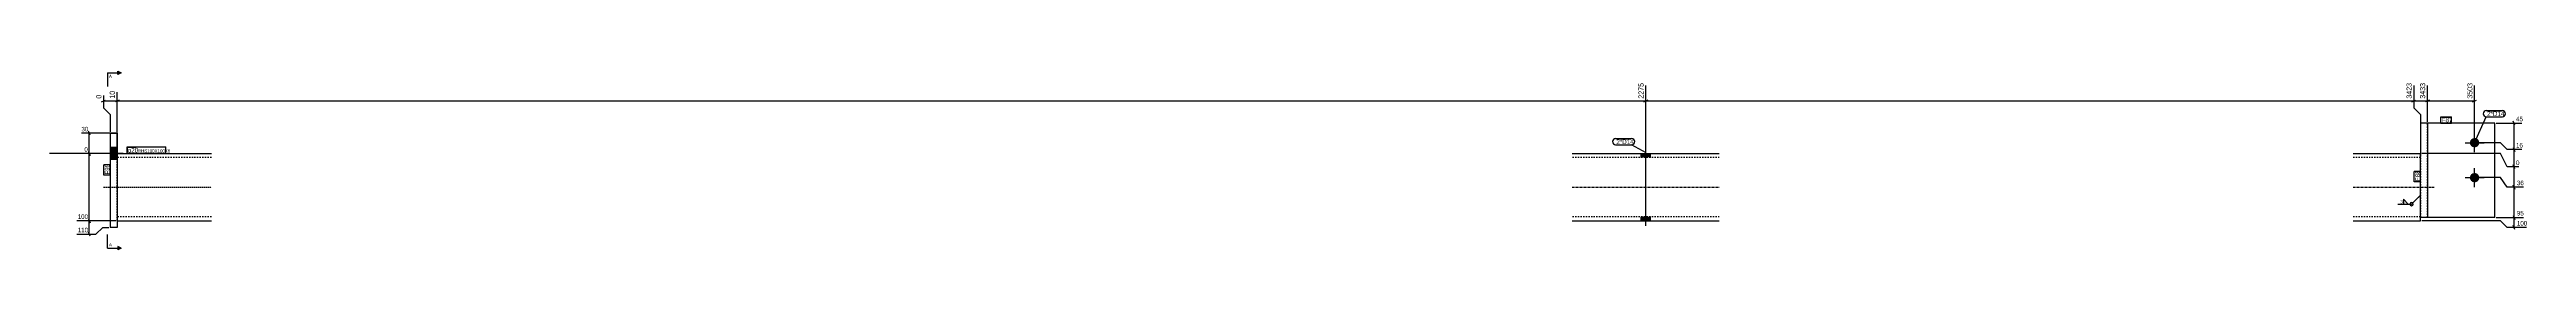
# Model space of a CAD drawing. Header units: millimetres. Extents: x 5 to 26008, y 5 to 1207.
# Drawn here: x 22338 to 26008, y 5 to 270 of the extents above; entities that cross this region are included whole.
import ezdxf

# ---------------------------------------------------------------- set-up
doc = ezdxf.new("R2010")
doc.units = ezdxf.units.MM
doc.linetypes.add('DXK_LINE_DOT2', pattern=[3.9198, 1.9599, -1.9599])
doc.linetypes.add('DXK_LINE_DOT3', pattern=[5.9187, 2.979, -0.9799, 0.9799, -0.9799])
for name, color, linetype in [('MÅLSÆTNING', 7, 'Continuous'), ('STÅL', 7, 'Continuous'), ('TEKST', 7, 'Continuous')]:
    doc.layers.add(name, color=color, linetype=linetype)
doc.styles.add('Arial', font='ARIAL.TTF', dxfattribs={"height": 0.2})
doc.styles.add('Arial Narrow', font='ARIALN.TTF', dxfattribs={"height": 0.2})

msp = doc.modelspace()

# ---------------------------------------------------------------- hatches: boundary and pattern name
at = {"layer": 'STÅL', "linetype": 'Continuous'}
for points in [[(22437.8, 139), (22437.8, 157), (22427.8, 157), (22427.8, 139)], [(22437.8, 139), (22437.8, 157), (22427.8, 157), (22427.8, 139)], [(24709.8, 148), (24695.8, 148), (24695.8, 142), (24709.8, 142)], [(24709.8, 148), (24695.8, 148), (24695.8, 142), (24709.8, 142)], [(25930.8, 171, -1), (25930.8, 157, -1)], [(25930.8, 119, -1), (25930.8, 105, -1)], [(24709.8, 54), (24695.8, 54), (24695.8, 48), (24709.8, 48)], [(24709.8, 54), (24695.8, 54), (24695.8, 48), (24709.8, 48)]]:
    msp.add_hatch(color=96, dxfattribs=at).paths.add_polyline_path(points)
at = {"layer": 'TEKST', "linetype": 'Continuous'}
msp.add_hatch(color=3, dxfattribs=at).paths.add_polyline_path([(25846.3, 83.2), (25850.8, 85.8), (25848.1, 81.4)])

# ---------------------------------------------------------------- linework, layer by layer
at = {"layer": 'MÅLSÆTNING', "color": 7, "linetype": 'Continuous'}
for p, q in [((22414.8, 224.8), (22420.8, 227.2)), ((22417.8, 234.2), (22417.8, 216)), ((22417.8, 226), (22437.8, 226)), ((22440.8, 227.2), (22434.8, 224.8)), ((22440.8, 227.2), (22434.8, 224.8)), ((22437.8, 150), (22437.8, 239.1)), ((22437.8, 150), (22437.8, 239.1)), ((22437.8, 226), (24702.8, 226)), ((24705.8, 227.2), (24699.8, 224.8)), ((24699.8, 224.8), (24705.8, 227.2)), ((24702.8, 160), (24702.8, 248.9)), ((24702.8, 160), (24702.8, 248.9)), ((24702.8, 226), (25840.8, 226)), ((25837.8, 224.8), (25843.8, 227.2)), ((25840.8, 248.9), (25840.8, 216)), ((25863.8, 227.2), (25857.8, 224.8)), ((25860.8, 195), (25860.8, 248.9)), ((25927.8, 224.8), (25933.8, 227.2)), ((25930.8, 166), (25930.8, 248.9)), ((22417.8, 216), (22427.8, 206)), ((22427.8, 206), (22427.8, 180)), ((25840.8, 216), (25850.8, 206)), ((25850.8, 206), (25850.8, 150)), ((25850.8, 206), (25850.8, 150)), ((25962.8, 193), (26000.7, 193)), ((25990.4, 190), (25988, 196)), ((25989.2, 154), (25989.2, 193)), ((22435.8, 178), (22385.1, 178)), ((22425.8, 148), (22389.4, 148)), ((22425.8, 148), (22389.4, 148)), ((22397.8, 175), (22395.4, 181)), ((22395.4, 151), (22397.8, 145)), ((22397.8, 145), (22395.4, 151)), ((22396.6, 148), (22396.6, 178)), ((22396.6, 48), (22396.6, 148)), ((25969.2, 148), (25852.8, 148)), ((25969.2, 148), (25852.8, 148)), ((25969.2, 164), (25932.8, 164)), ((25969.2, 164), (25932.8, 164)), ((25979.2, 154), (25969.2, 164)), ((25979.2, 154), (25969.2, 164)), ((25979.2, 128), (25969.2, 148)), ((26000.7, 154), (25979.2, 154)), ((26000.7, 154), (25979.2, 154)), ((25988, 157), (25990.4, 151)), ((25988, 157), (25990.4, 151)), ((25989.2, 128), (25989.2, 154)), ((25969.2, 112), (25932.8, 112)), ((25969.2, 112), (25932.8, 112)), ((25979.2, 98), (25969.2, 112)), ((25996.4, 128), (25979.2, 128)), ((25996.4, 128), (25979.2, 128)), ((26003.3, 98), (25979.2, 98)), ((25990.4, 95), (25988, 101)), ((25989.2, 53), (25989.2, 98)), ((22435.8, 48), (22378.3, 48)), ((22435.8, 48), (22378.3, 48)), ((22395.4, 51), (22397.8, 45)), ((22395.4, 51), (22397.8, 45)), ((22396.6, 28), (22396.6, 48)), ((22406.6, 28), (22416.6, 38)), ((22416.6, 38), (22425.8, 38)), ((25969.2, 48), (25852.8, 48)), ((25962.8, 53), (26003.3, 53)), ((25962.8, 53), (26003.3, 53)), ((25979.2, 38), (25969.2, 48)), ((26007.5, 38), (25979.2, 38)), ((25988, 56), (25990.4, 50)), ((25988, 56), (25990.4, 50)), ((25990.4, 35), (25988, 41)), ((25989.2, 38), (25989.2, 53)), ((22378.3, 28), (22406.6, 28)), ((22397.8, 25), (22395.4, 31))]:
    msp.add_line(p, q, dxfattribs=at)
at = {"layer": 'STÅL', "color": 2, "linetype": 'Continuous'}
for p, q in [((25850.8, 193), (25850.8, 145.4)), ((25860.8, 193), (25850.8, 193)), ((25960.8, 193), (25860.8, 193)), ((25860.8, 193), (25860.8, 53)), ((25960.8, 53), (25960.8, 193)), ((22427.8, 178), (22437.8, 178)), ((22427.8, 178), (22427.8, 38)), ((22437.8, 178), (22437.8, 38)), ((22437.8, 148), (22577.8, 148)), ((24593.8, 148), (24811.8, 148)), ((25750.8, 148), (25850.8, 148)), ((25850.8, 48), (25850.8, 145.4)), ((22437.8, 38), (22427.8, 38)), ((22437.8, 48), (22577.8, 48)), ((24593.8, 48), (24811.8, 48)), ((25750.8, 48), (25850.8, 48)), ((25860.8, 53), (25850.8, 53)), ((25960.8, 53), (25860.8, 53))]:
    msp.add_line(p, q, dxfattribs=at)
at = {"layer": 'STÅL', "color": 7, "linetype": 'DXK_LINE_DOT2'}
for p, q in [((25860.8, 53), (25860.8, 193)), ((22437.8, 48), (22437.8, 148)), ((25850.8, 147), (25850.8, 148)), ((25850.8, 145.4), (25850.8, 147)), ((22577.8, 142), (22437.8, 142)), ((24811.8, 142), (24593.8, 142)), ((25850.8, 142), (25750.8, 142)), ((25850.8, 145.4), (25850.8, 53)), ((22577.8, 54), (22437.8, 54)), ((24811.8, 54), (24593.8, 54)), ((25850.8, 54), (25750.8, 54)), ((25850.8, 54), (25850.8, 54.4))]:
    msp.add_line(p, q, dxfattribs=at)
at = {"layer": 'STÅL', "color": 96, "linetype": 'Continuous'}
for p, q in [((22447, 148), (22337.8, 148)), ((22447, 148), (22337.8, 148)), ((22437.8, 157), (22427.8, 157)), ((22437.8, 157), (22427.8, 157)), ((24695.8, 142), (24695.8, 148)), ((24695.8, 142), (24695.8, 148)), ((24702.8, 40.5), (24702.8, 178)), ((24702.8, 40.5), (24702.8, 178)), ((24709.8, 142), (24709.8, 148)), ((24709.8, 142), (24709.8, 148)), ((25916.8, 164), (25944.8, 164)), ((25930.8, 150), (25930.8, 178)), ((22437.8, 139), (22427.8, 139)), ((22437.8, 139), (22427.8, 139)), ((25916.8, 112), (25944.8, 112)), ((25930.8, 98), (25930.8, 126)), ((24695.8, 48), (24695.8, 54)), ((24695.8, 48), (24695.8, 54)), ((24709.8, 48), (24709.8, 54)), ((24709.8, 48), (24709.8, 54))]:
    msp.add_line(p, q, dxfattribs=at)
at = {"layer": 'STÅL', "color": 7, "linetype": 'DXK_LINE_DOT3'}
for p, q in [((22417.8, 98), (22577.8, 98)), ((24593.8, 98), (24811.8, 98)), ((25750.8, 98), (25870.8, 98))]:
    msp.add_line(p, q, dxfattribs=at)

# ---------------------------------------------------------------- wipeouts: each hides what was drawn before it
at = {"color": 0, "linetype": 'Continuous'}
msp.add_wipeout([(22430.2, 260.2), (22430.2, 265.2), (22425.8, 265.2), (22425.8, 260.2)], dxfattribs=at).dxf.layer = 'TEKST'
at = {"color": 0}
msp.add_wipeout([(25824.3, 73.3), (25824.3, 79.1), (25820.4, 79.1), (25820.4, 73.3)], dxfattribs=at).dxf.layer = 'TEKST'

# ---------------------------------------------------------------- next in the draw order: hatches: boundary and pattern name
at = {"layer": 'TEKST', "linetype": 'Continuous'}
msp.add_hatch(color=30, dxfattribs=at).paths.add_polyline_path([(22438.8, 265.2), (22438.8, 267.7), (22443.8, 267.7)])

# ---------------------------------------------------------------- next in the draw order: linework, layer by layer
at = {"layer": 'TEKST', "color": 7, "linetype": 'Continuous'}
msp.add_line((22423.8, 267.7), (22443.8, 267.7), dxfattribs=at)
at = {"layer": 'TEKST', "color": 30, "linetype": 'Continuous'}
for p, q in [((22438.8, 265.2), (22438.8, 270.2)), ((22438.8, 270.2), (22443.8, 267.7)), ((22443.8, 267.7), (22438.8, 265.2))]:
    msp.add_line(p, q, dxfattribs=at)
at = {"layer": 'TEKST', "color": 3, "linetype": 'Continuous'}
for p, q in [((25832.4, 72.7), (25825.3, 79.9)), ((25825.3, 79.9), (25825.3, 72.7)), ((25850.8, 85.8), (25837.4, 72.7)), ((25817.3, 72.7), (25837.4, 72.7)), ((25825.3, 72.7), (25832.4, 72.7))]:
    msp.add_line(p, q, dxfattribs=at)
for start, end in [(90, 270), (270, 90)]:
    msp.add_arc((25837.4, 72.7), 2.5, start, end, dxfattribs=at)

# ---------------------------------------------------------------- next in the draw order: texts
at = {"layer": 'TEKST', "color": 3, "linetype": 'Continuous', "style": 'Arial'}
msp.add_text('A', height=4.78, dxfattribs=at).set_placement((22425.8, 260.2))
at = {"layer": 'TEKST', "color": 3, "style": 'Arial Narrow'}
msp.add_text('3', height=4.77, dxfattribs=at).set_placement((25820.8, 73.7))

# ---------------------------------------------------------------- next in the draw order: wipeouts: each hides what was drawn before it
at = {"color": 0, "linetype": 'Continuous'}
for points, layer in [([(22436.2, 240.7), (22425, 240.7), (22425, 227.8), (22436.2, 227.8)], 'MÅLSÆTNING'), ([(24701.2, 250.5), (24690, 250.5), (24690, 227.8), (24701.2, 227.8)], 'MÅLSÆTNING'), ([(25839.2, 250.5), (25828, 250.5), (25828, 227.8), (25839.2, 227.8)], 'MÅLSÆTNING'), ([(22395, 179.4), (22395, 189.2), (22383.7, 189.2), (22383.7, 179.4)], 'MÅLSÆTNING'), ([(26002.1, 194.4), (26002.1, 204.2), (25990.8, 204.2), (25990.8, 194.4)], 'MÅLSÆTNING'), ([(22395, 149.4), (22395, 159.2), (22388, 159.2), (22388, 149.4)], 'MÅLSÆTNING'), ([(26002.1, 155.4), (26002.1, 165.2), (25990.8, 165.2), (25990.8, 155.4)], 'MÅLSÆTNING'), ([(26003.4, 99.4), (26003.4, 109.2), (25992.1, 109.2), (25992.1, 99.4)], 'MÅLSÆTNING'), ([(22393.8, 49.4), (22393.8, 59.2), (22378.2, 59.2), (22378.2, 49.4)], 'MÅLSÆTNING'), ([(26003.4, 54.4), (26003.4, 64.2), (25992.1, 64.2), (25992.1, 54.4)], 'MÅLSÆTNING'), ([(22430.2, 9.8), (22430.2, 14.8), (22425.8, 14.8), (22425.8, 9.8)], 'TEKST')]:
    msp.add_wipeout(points, dxfattribs=at).dxf.layer = layer
at = {"color": 0}
for points in [[(25895.4, 194.4), (25895.4, 201.4), (25882.1, 201.4), (25882.1, 194.4)], [(25970.8, 203.6), (25970.8, 210.6), (25949.4, 210.6), (25949.4, 203.6)], [(22466.6, 149.4), (22466.6, 156.4), (22453.8, 156.4), (22453.8, 149.4)], [(24680.7, 162), (24680.7, 169), (24659.3, 169), (24659.3, 162)], [(22426.4, 130), (22419.4, 130), (22419.4, 116.7), (22426.4, 116.7)], [(25849.4, 120.2), (25842.4, 120.2), (25842.4, 107), (25849.4, 107)]]:
    msp.add_wipeout(points, dxfattribs=at).dxf.layer = 'TEKST'

# ---------------------------------------------------------------- next in the draw order: hatches: boundary and pattern name
at = {"layer": 'TEKST', "linetype": 'Continuous'}
msp.add_hatch(color=30, dxfattribs=at).paths.add_polyline_path([(22438.8, 7.3), (22438.8, 9.8), (22443.8, 7.3)])

# ---------------------------------------------------------------- next in the draw order: linework, layer by layer
at = {"layer": 'MÅLSÆTNING', "color": 7, "linetype": 'Continuous'}
for p, q in [((25837.8, 224.8), (25843.8, 227.2)), ((25840.8, 248.9), (25840.8, 216)), ((25840.8, 226), (25860.8, 226)), ((25840.8, 216), (25850.8, 206)), ((25979.2, 128), (25969.2, 148)), ((25979.2, 98), (25969.2, 112)), ((25990.4, 125), (25988, 131)), ((25990.4, 125), (25988, 131)), ((25989.2, 98), (25989.2, 128)), ((26003.3, 98), (25979.2, 98)), ((25988, 101), (25990.4, 95))]:
    msp.add_line(p, q, dxfattribs=at)
at = {"layer": 'TEKST', "color": 7, "linetype": 'Continuous'}
for q in [(22423.8, 27.3), (22443.8, 7.3)]:
    msp.add_line((22423.8, 7.3), q, dxfattribs=at)
at = {"layer": 'TEKST', "color": 30, "linetype": 'Continuous'}
for p, q in [((22443.8, 7.3), (22438.8, 9.8)), ((22438.8, 9.8), (22438.8, 4.8)), ((22443.8, 7.3), (22438.8, 4.8))]:
    msp.add_line(p, q, dxfattribs=at)

# ---------------------------------------------------------------- next in the draw order: texts
at = {"layer": 'MÅLSÆTNING', "color": 3, "linetype": 'Continuous', "style": 'Arial Narrow'}
for s, p in [('2275', (24699.6, 229.4)), ('3423', (25837.6, 229.4))]:
    msp.add_text(s, height=7.64, rotation=90.0002, dxfattribs=at).set_placement(p)
for s, p in [('30', (22385.1, 180.8)), ('45', (25992.2, 195.8)), ('0', (22389.4, 150.8)), ('16', (25992.2, 156.8)), ('36', (25993.5, 100.8))]:
    msp.add_text(s, height=6.68, dxfattribs=at).set_placement(p)
at = {"layer": 'TEKST', "color": 3, "linetype": 'Continuous', "style": 'Arial'}
msp.add_text('A', height=4.78, dxfattribs=at).set_placement((22425.8, 9.8))

# ---------------------------------------------------------------- next in the draw order: wipeouts: each hides what was drawn before it
at = {"color": 0, "linetype": 'Continuous'}
for points in [[(22416.2, 235.8), (22405, 235.8), (22405, 227.8), (22416.2, 227.8)], [(22393.8, 29.4), (22393.8, 39.2), (22378.2, 39.2), (22378.2, 29.4)], [(26007.7, 39.4), (26007.7, 49.2), (25992.1, 49.2), (25992.1, 39.4)]]:
    msp.add_wipeout(points, dxfattribs=at).dxf.layer = 'MÅLSÆTNING'
at = {"color": 0}
for points in [[(25895.4, 194.4), (25895.4, 201.4), (25882.1, 201.4), (25882.1, 194.4)], [(25970.8, 203.6), (25970.8, 210.6), (25949.4, 210.6), (25949.4, 203.6)], [(22466.6, 149.4), (22466.6, 156.4), (22453.8, 156.4), (22453.8, 149.4)], [(24680.7, 162), (24680.7, 169), (24659.3, 169), (24659.3, 162)], [(22426.4, 130), (22419.4, 130), (22419.4, 116.7), (22426.4, 116.7)], [(25849.4, 120.2), (25842.4, 120.2), (25842.4, 107), (25849.4, 107)]]:
    msp.add_wipeout(points, dxfattribs=at).dxf.layer = 'TEKST'

# ---------------------------------------------------------------- next in the draw order: linework, layer by layer
at = {"layer": 'TEKST', "color": 7, "linetype": 'Continuous'}
for p, q in [((22423.8, 267.7), (22423.8, 247.7)), ((25880.9, 202.6), (25896.6, 202.6)), ((25880.9, 193.2), (25880.9, 202.6)), ((25880.9, 193.2), (25896.6, 193.2)), ((25896.6, 193.2), (25896.6, 202.6)), ((25930.8, 164), (25948.2, 202.4)), ((25948.2, 211.8), (25972, 211.8)), ((25948.2, 202.4), (25972, 202.4)), ((24658.1, 170.2), (24681.9, 170.2)), ((24658.1, 160.8), (24681.9, 160.8)), ((24703.2, 148.7), (24681.9, 160.8)), ((22418.2, 115.5), (22418.2, 131.2)), ((22427.6, 131.2), (22418.2, 131.2)), ((22427.6, 115.5), (22418.2, 115.5)), ((22427.6, 115.5), (22427.6, 131.2)), ((25841.2, 105.8), (25841.2, 121.4)), ((25850.6, 121.4), (25841.2, 121.4)), ((25850.6, 105.8), (25850.6, 121.4)), ((25850.6, 105.8), (25841.2, 105.8))]:
    msp.add_line(p, q, dxfattribs=at)
for centre, start, end in [((25972, 207.1), 270, 90), ((24658.1, 165.5), 90, 270), ((24681.9, 165.5), 270, 90)]:
    msp.add_arc(centre, 4.7, start, end, dxfattribs=at)

# ---------------------------------------------------------------- next in the draw order: texts
at = {"layer": 'MÅLSÆTNING', "color": 3, "linetype": 'Continuous', "style": 'Arial Narrow'}
for s, p in [('0', (22414.6, 229.4)), ('10', (22434.6, 229.4))]:
    msp.add_text(s, height=7.64, rotation=90.0002, dxfattribs=at).set_placement(p)
for s, p in [('100', (22379.6, 50.8)), ('110', (22379.6, 30.8)), ('95', (25993.5, 55.8)), ('100', (25993.5, 40.8))]:
    msp.add_text(s, height=6.68, dxfattribs=at).set_placement(p)
at = {"layer": 'TEKST', "color": 3, "style": 'Arial Narrow'}
for s, p in [('F87', (25882.1, 194.4)), ('2*D14', (25949.4, 203.6)), ('2*D14', (24659.3, 162))]:
    msp.add_text(s, height=6.68, dxfattribs=at).set_placement(p)
for s, p in [('F99', (22426.4, 116.7)), ('F88', (25849.4, 107))]:
    msp.add_text(s, height=6.68, rotation=90.0002, dxfattribs=at).set_placement(p)

# ---------------------------------------------------------------- next in the draw order: wipeouts: each hides what was drawn before it
at = {"color": 0, "linetype": 'Continuous'}
for points in [[(25859.2, 250.5), (25848, 250.5), (25848, 227.8), (25859.2, 227.8)], [(25997.8, 129.4), (25997.8, 139.2), (25990.8, 139.2), (25990.8, 129.4)]]:
    msp.add_wipeout(points, dxfattribs=at).dxf.layer = 'MÅLSÆTNING'
at = {"color": 0}
msp.add_wipeout([(22508.9, 149.4), (22508.9, 154.4), (22468.7, 154.4), (22468.7, 149.4)], dxfattribs=at).dxf.layer = 'TEKST'

# ---------------------------------------------------------------- next in the draw order: linework, layer by layer
at = {"layer": 'MÅLSÆTNING', "color": 7, "linetype": 'Continuous'}
for p, q in [((25863.8, 227.2), (25857.8, 224.8)), ((25860.8, 195), (25860.8, 248.9)), ((25860.8, 226), (25930.8, 226))]:
    msp.add_line(p, q, dxfattribs=at)

# ---------------------------------------------------------------- next in the draw order: texts
at = {"layer": 'MÅLSÆTNING', "color": 3, "linetype": 'Continuous', "style": 'Arial Narrow'}
msp.add_text('3433', height=7.64, rotation=90.0002, dxfattribs=at).set_placement((25857.6, 229.4))
msp.add_text('0', height=6.68, dxfattribs=at).set_placement((25992.2, 130.8))

# ---------------------------------------------------------------- next in the draw order: wipeouts: each hides what was drawn before it
at = {"color": 0}
msp.add_wipeout([(22508.9, 149.4), (22508.9, 154.4), (22468.7, 154.4), (22468.7, 149.4)], dxfattribs=at).dxf.layer = 'TEKST'

# ---------------------------------------------------------------- next in the draw order: linework, layer by layer
at = {"layer": 'TEKST', "color": 7, "linetype": 'Continuous'}
for p, q in [((22452.6, 157.6), (22510.1, 157.6)), ((22452.6, 148.2), (22452.6, 157.6)), ((22452.6, 148.2), (22510.1, 148.2)), ((22510.1, 148.2), (22510.1, 157.6))]:
    msp.add_line(p, q, dxfattribs=at)

# ---------------------------------------------------------------- next in the draw order: texts
at = {"layer": 'TEKST', "color": 3, "style": 'Arial Narrow'}
for s, height, p in [('p20', 6.68, (22453.8, 149.4)), ('RHS100X100X6', 4.772, (22468.7, 149.4))]:
    msp.add_text(s, height=height, dxfattribs=at).set_placement(p)

# ---------------------------------------------------------------- next in the draw order: wipeouts: each hides what was drawn before it
at = {"color": 0, "linetype": 'Continuous'}
msp.add_wipeout([(25929.2, 250.5), (25918, 250.5), (25918, 227.8), (25929.2, 227.8)], dxfattribs=at).dxf.layer = 'MÅLSÆTNING'

# ---------------------------------------------------------------- next in the draw order: linework, layer by layer
at = {"layer": 'TEKST', "color": 7, "linetype": 'Continuous'}
msp.add_arc((25948.2, 207.1), 4.7, 90, 270, dxfattribs=at)

# ---------------------------------------------------------------- next in the draw order: texts
at = {"layer": 'MÅLSÆTNING', "color": 3, "linetype": 'Continuous', "style": 'Arial Narrow'}
msp.add_text('3503', height=7.64, rotation=90.0002, dxfattribs=at).set_placement((25927.6, 229.4))

doc.saveas('drawing.dxf')
